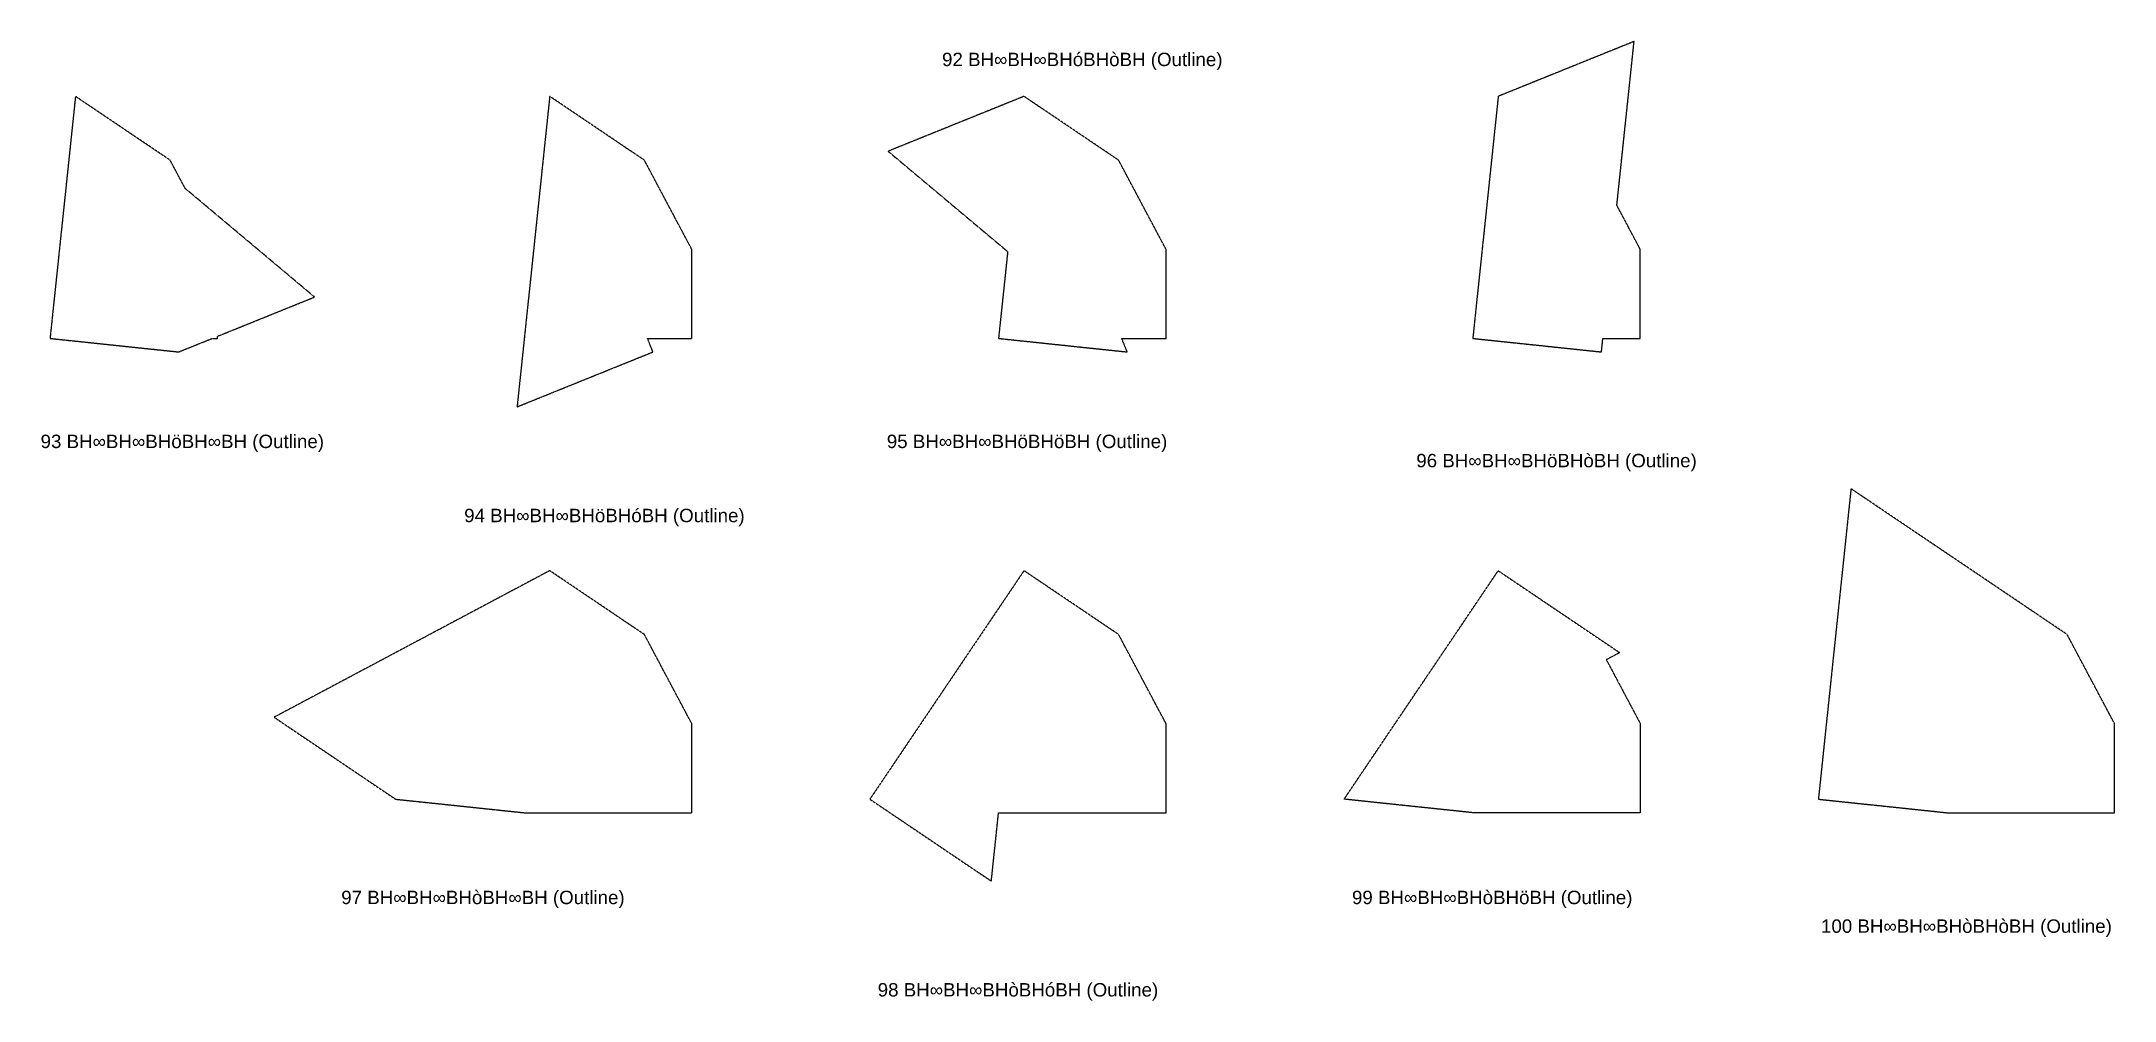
# Model space of a CAD drawing. Header units: millimetres. Extents: x 109495 to 889476, y -4752178 to 24518.
# Drawn here: x 448676 to 634329, y -1444302 to -1358425 of the extents above; entities that cross this region are included whole.
import ezdxf
from ezdxf.enums import TextEntityAlignment as Align

# ---------------------------------------------------------------- set-up
doc = ezdxf.new("R2010")
doc.units = ezdxf.units.MM
doc.linetypes.add('DASHED', pattern=[19.05, 12.7, -6.35])
doc.styles.add('Arial', font='arial.ttf')

msp = doc.modelspace()

# ---------------------------------------------------------------- texts
at = {"linetype": 'DASHED', "ltscale": 100, "style": 'Arial'}
for s, p in [('92 BH∞BH∞BHóBHòBH (Outline)', (541886, -1360034)), ('93 BH∞BH∞BHöBH∞BH (Outline)', (461288, -1394234)), ('95 BH∞BH∞BHöBHöBH (Outline)', (536941, -1394234)), ('96 BH∞BH∞BHöBHòBH (Outline)', (584357, -1395954)), ('94 BH∞BH∞BHöBHóBH (Outline)', (499092, -1400870)), ('97 BH∞BH∞BHòBH∞BH (Outline)', (488213, -1435070)), ('99 BH∞BH∞BHòBHöBH (Outline)', (578596, -1435070)), ('100 BH∞BH∞BHòBHòBH (Outline)', (621067, -1437638)), ('98 BH∞BH∞BHòBHóBH (Outline)', (536124, -1443341))]:
    msp.add_text(s, height=1200, dxfattribs=at).set_placement(p, align=Align.MIDDLE_CENTER)

# ---------------------------------------------------------------- linework, layer by layer
at = {"linetype": 'DASHED'}
for points in [[(588380, -1386224), (588508, -1385013), (591857, -1385013), (591857, -1377038), (589760, -1373094), (591302, -1358425), (579135, -1363341), (576857, -1385013)], [(461543, -1371583), (460202, -1369062), (451721, -1363341), (449443, -1385013), (460966, -1386224), (463964, -1385013), (464443, -1385013), (464443, -1384820), (473134, -1381309)], [(502948, -1385013), (506914, -1385013), (506914, -1377038), (502674, -1369062), (494192, -1363341), (491270, -1391140), (503438, -1386224)], [(545420, -1385013), (549386, -1385013), (549386, -1377038), (545145, -1369062), (536664, -1363341), (524496, -1368257), (535203, -1377241), (534386, -1385013), (545909, -1386224)], [(607805, -1426274), (619329, -1427485), (634329, -1427485), (634329, -1419509), (630088, -1411533), (610727, -1398474)], [(480391, -1426274), (491914, -1427485), (506914, -1427485), (506914, -1419509), (502674, -1411533), (494192, -1405813), (469512, -1418935)], [(534386, -1427485), (549386, -1427485), (549386, -1419509), (545145, -1411533), (536664, -1405813), (522863, -1426274), (533742, -1433612)], [(579135, -1405813), (590014, -1413151), (588815, -1413788), (591857, -1419509), (591857, -1427485), (576857, -1427485), (565334, -1426274)]]:
    msp.add_lwpolyline(points, close=True, dxfattribs=at)

msp.set_redraw_order([(e.dxf.handle, doc.entitydb.next_handle()) for e in msp.query("TEXT MTEXT ATTDEF DIMENSION ARC_DIMENSION")])  # texts and dimensions are drawn at this point

doc.saveas('drawing.dxf')
